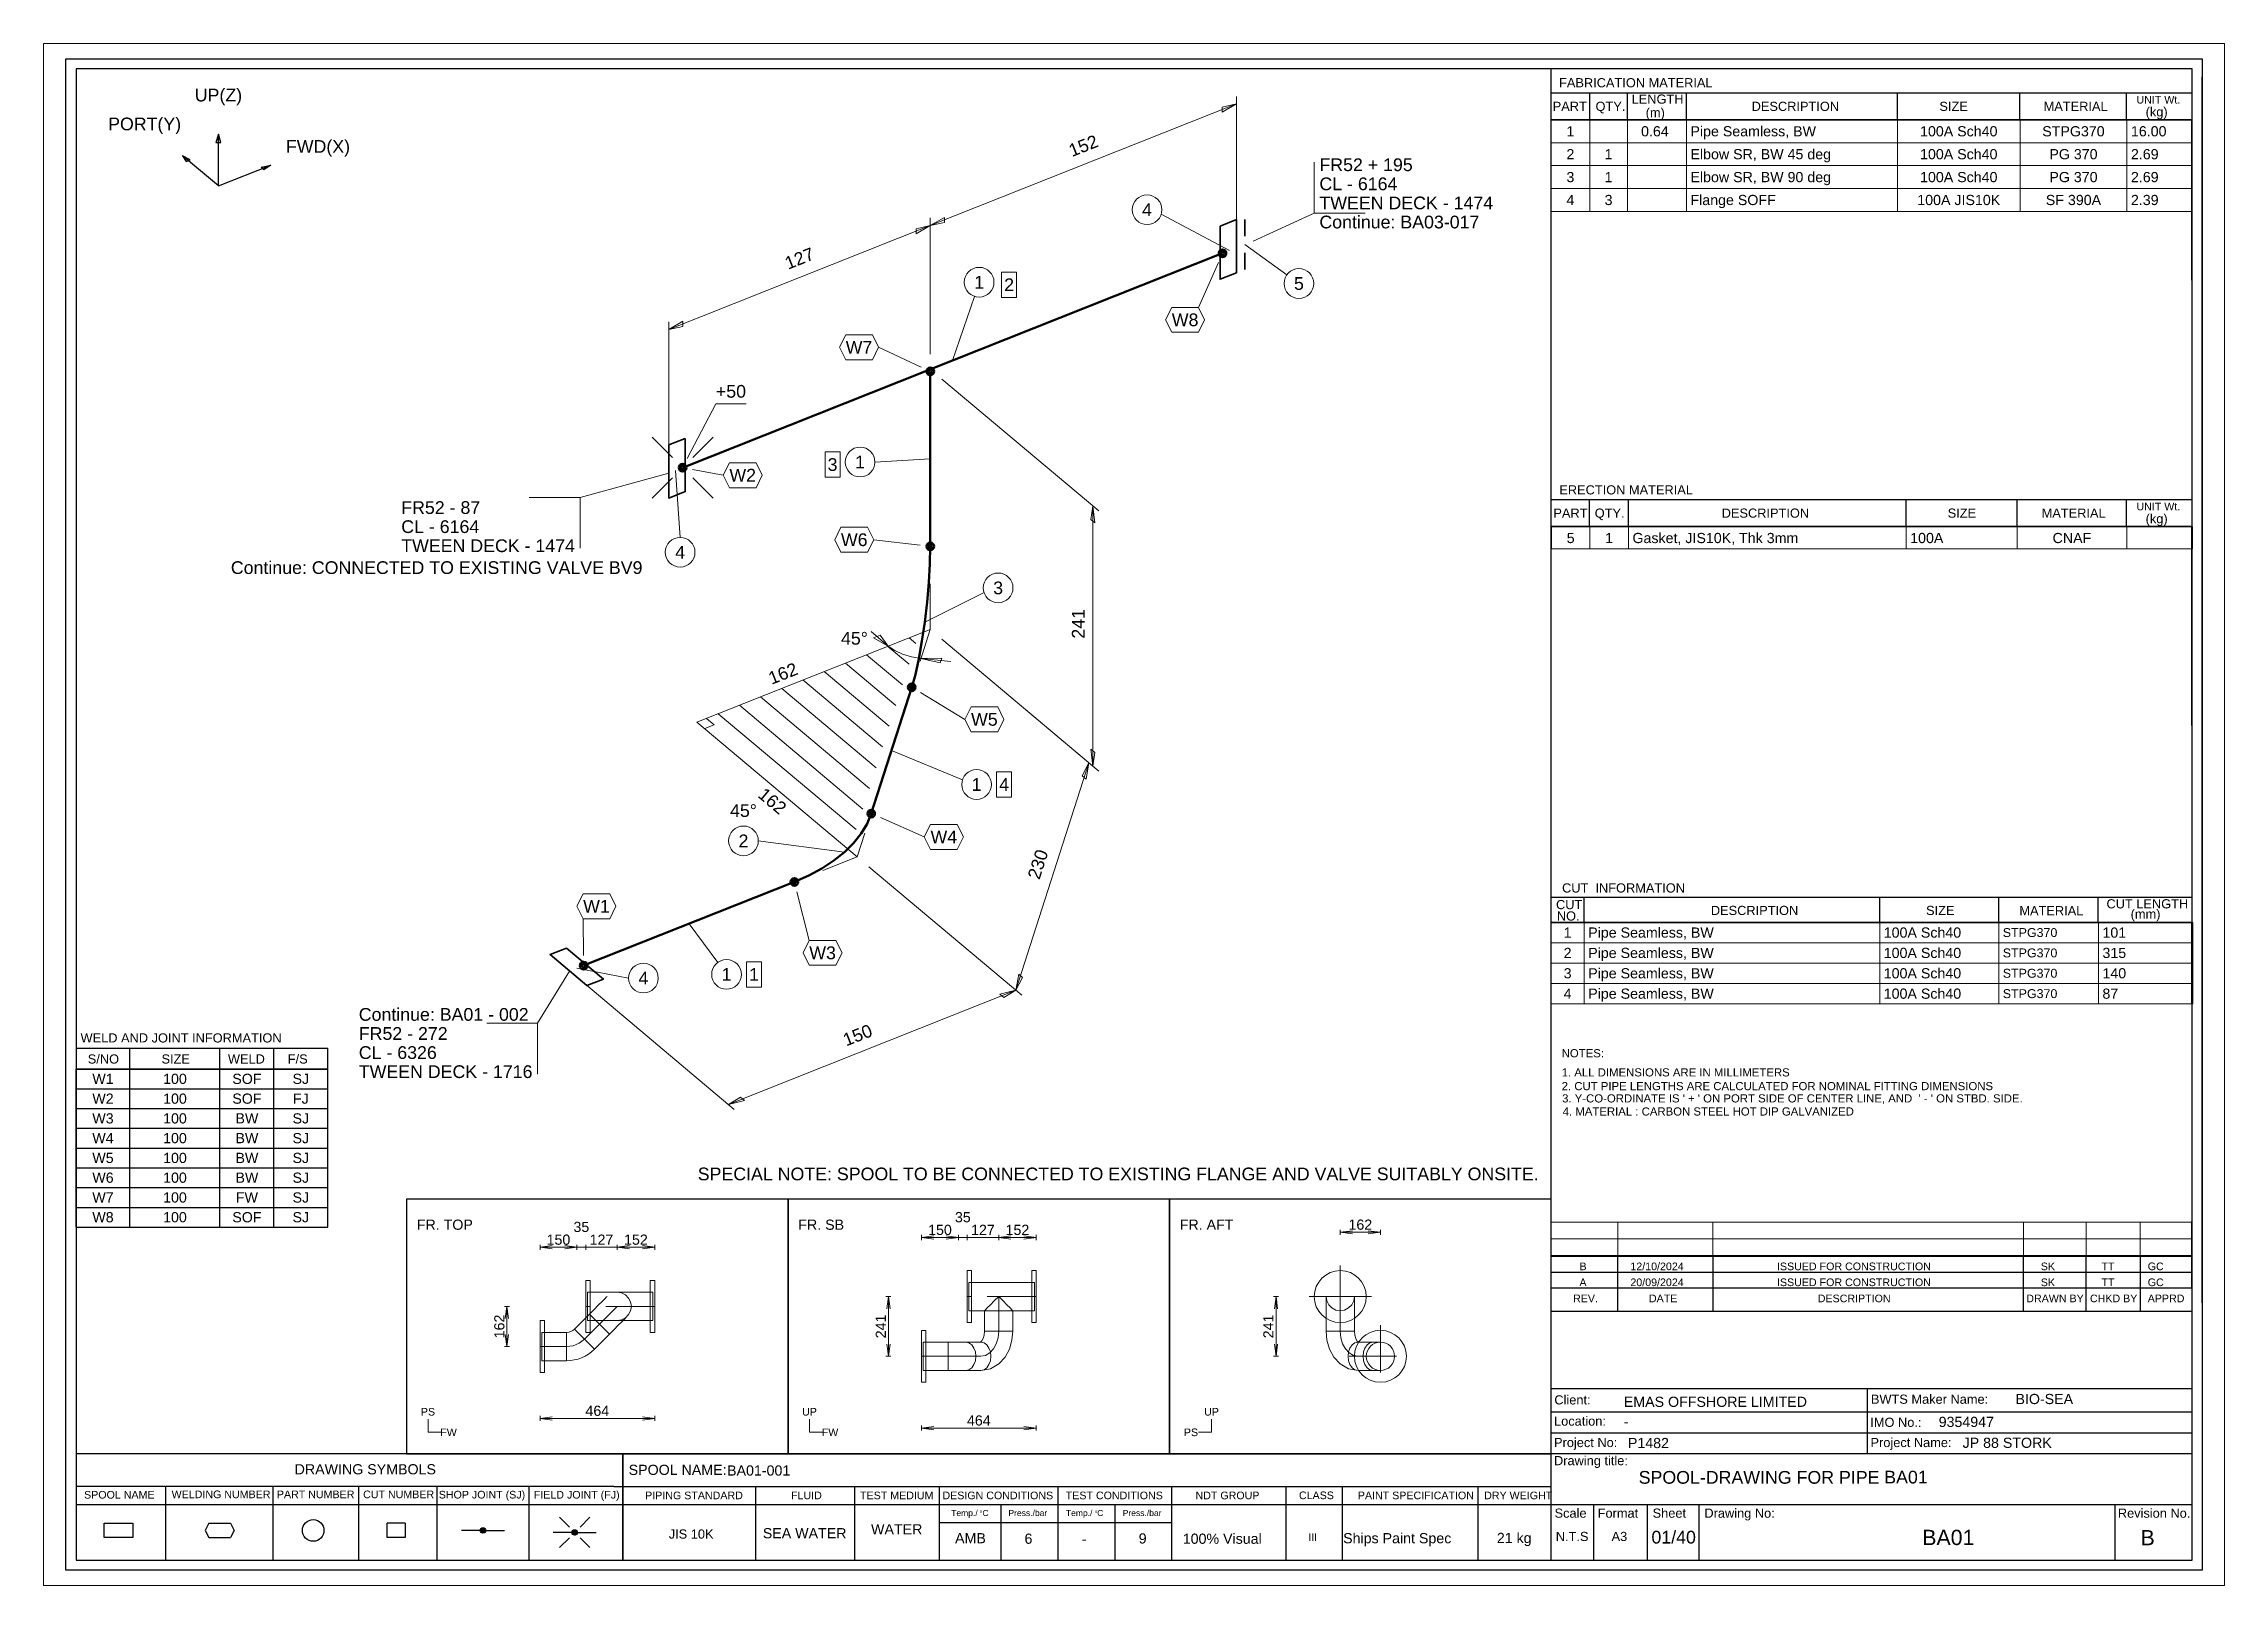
# Paper-space layout 'Layout1' of a CAD drawing. Header units: millimetres. Extents: x -20 to 277, y -7 to 202.
# The model-space entities are those that its viewports show. They can reach past a viewport. Long polylines and large blocks are cut down to what shows.
import ezdxf
from ezdxf.enums import TextEntityAlignment as Align

# ---------------------------------------------------------------- set-up
doc = ezdxf.new("R2010")
doc.units = ezdxf.units.MM
doc.linetypes.add('DOTTED_DASHED5', pattern=[9.99999, 4.44444, -2.666664, 0.222222, -2.666664])
doc.linetypes.add('DOTTED_DASHED6', pattern=[10.0002, 4.444533, -2.66672, 0.222227, -2.66672])
for name, color, linetype in [('FramesFromTables', 40, 'Continuous'), ('I_Coordinates', 11, 'Continuous'), ('I_CutNumbers', 10, 'Continuous'), ('I_Dimensions', 4, 'Continuous'), ('I_OtherComponents', 2, 'Continuous'), ('I_PartNumbers', 9, 'Continuous'), ('I_Pipes', 1, 'Continuous'), ('I_Tags', 8, 'Continuous'), ('I_Triangles', 5, 'Continuous'), ('SymbolsOnDrawingSheet', 1, 'Continuous'), ('TextFromTables', 2, 'Continuous'), ('TextFromTextBoxes', 2, 'Continuous')]:
    doc.layers.add(name, color=color, linetype=linetype)
doc.styles.add('Cadmatic Default Text', font='arial.ttf')

psp = doc.layouts.get("Layout1")

msp = doc.modelspace()

# ---------------------------------------------------------------- texts
at = {"layer": 'I_Coordinates', "linetype": 'ByBlock', "lineweight": 0, "style": 'Cadmatic Default Text'}
for s, p in [('FR52 - 87', (65.94, 210.06)), ('CL - 6164', (65.94, 206.31)), ('TWEEN DECK - 1474', (65.94, 202.56)), ('Continue: CONNECTED TO EXISTING VALVE BV9', (32.44, 198.26)), ('SPECIAL NOTE: SPOOL TO BE CONNECTED TO EXISTING FLANGE AND VALVE SUITABLY ONSITE.', (124.23, 79.12))]:
    msp.add_text(s, height=2.5, dxfattribs=at).set_placement(p, align=Align.TOP_LEFT)
at = {"layer": 'SymbolsOnDrawingSheet', "linetype": 'ByBlock', "lineweight": 25, "style": 'Cadmatic Default Text'}
for s, p in [('UP(Z)', (30, 289.86)), ('PORT(Y)', (15.49, 284.19)), ('FWD(X)', (49.57, 279.77))]:
    msp.add_text(s, height=2.5, dxfattribs=at).set_placement(p, align=Align.MIDDLE_CENTER)
for s, p in [('FR. TOP', (69, 68.9)), ('FR. SB', (144, 68.9)), ('FR. AFT', (219, 68.9))]:
    msp.add_text(s, height=2, dxfattribs=at).set_placement(p, align=Align.TOP_LEFT)
at = {"layer": 'SymbolsOnDrawingSheet', "linetype": 'ByBlock', "lineweight": 13, "style": 'Cadmatic Default Text'}
for s, p in [('35', (176.35, 69.38)), ('162', (254.5, 67.91)), ('150', (96.85, 64.96)), ('35', (101.35, 67.46)), ('127', (105.3, 64.96)), ('152', (112.08, 64.96)), ('150', (171.85, 66.88)), ('127', (180.3, 66.88)), ('152', (187.08, 66.88)), ('464', (104.49, 31.34)), ('464', (179.49, 29.43))]:
    msp.add_text(s, height=2, dxfattribs=at).set_placement(p, align=Align.MIDDLE_CENTER)
for s, p in [('162', (85.22, 47.9)), ('241', (160.22, 47.91)), ('241', (236.42, 47.91))]:
    msp.add_text(s, height=2, rotation=90, dxfattribs=at).set_placement(p, align=Align.MIDDLE_CENTER)
at = {"layer": 'SymbolsOnDrawingSheet', "linetype": 'ByBlock', "lineweight": 18, "style": 'Cadmatic Default Text'}
for s, p in [('PS', (71.2, 31.14)), ('UP', (146.2, 31.14)), ('UP', (225.24, 31.14)), ('FW', (75.24, 27.1)), ('FW', (150.24, 27.1)), ('PS', (221.2, 27.1))]:
    msp.add_text(s, height=1.5, dxfattribs=at).set_placement(p, align=Align.MIDDLE_CENTER)
at = {"layer": 'TextFromTables', "linetype": 'ByBlock', "lineweight": 13, "style": 'Cadmatic Default Text'}
for s, p in [('1', (295.8, 282.75)), ('2', (295.8, 278.25)), ('3', (295.8, 273.75)), ('4', (295.8, 269.25))]:
    msp.add_text(s, height=2, dxfattribs=at).set_placement(p, align=Align.MIDDLE_CENTER)
at = {"layer": 'TextFromTables', "linetype": 'ByBlock', "lineweight": 25, "style": 'Cadmatic Default Text'}
for s, p in [('0.64 ', (312.8, 282.75)), ('100A Sch40', (372.15, 282.75)), ('STPG370', (394.7, 282.75)), ('1', (303.3, 278.25)), ('100A Sch40', (372.15, 278.25)), ('PG 370', (394.7, 278.25)), ('1', (303.3, 273.75)), ('100A Sch40', (372.15, 273.75)), ('PG 370', (394.7, 273.75)), ('3', (303.3, 269.25)), ('100A JIS10K', (372.15, 269.25)), ('SF 390A', (394.7, 269.25)), ('5', (295.85, 202.83)), ('1', (303.4, 202.83)), ('CNAF', (394.4, 202.83)), ('1', (295.25, 125.3)), ('2', (295.25, 121.3)), ('3', (295.25, 117.3)), ('4', (295.25, 113.3)), ('W1', (7.3, 96.56)), ('100', (21.45, 96.56)), ('SOF', (35.6, 96.56)), ('SJ', (46.2, 96.56)), ('W2', (7.3, 92.67)), ('100', (21.45, 92.67)), ('SOF', (35.6, 92.67)), ('FJ', (46.2, 92.67)), ('W3', (7.3, 88.79)), ('W4', (7.3, 84.91)), ('100', (21.45, 88.79)), ('100', (21.45, 84.91)), ('BW', (35.6, 88.79)), ('BW', (35.6, 84.91)), ('SJ', (46.2, 88.79)), ('SJ', (46.2, 84.91)), ('W5', (7.3, 81.02)), ('100', (21.45, 81.02)), ('BW', (35.6, 81.02)), ('SJ', (46.2, 81.02)), ('W6', (7.3, 77.14)), ('100', (21.45, 77.14)), ('BW', (35.6, 77.14)), ('SJ', (46.2, 77.14)), ('W7', (7.3, 73.25)), ('100', (21.45, 73.25)), ('FW', (35.6, 73.25)), ('SJ', (46.2, 73.25)), ('W8', (7.3, 69.37)), ('100', (21.45, 69.37)), ('SOF', (35.6, 69.37)), ('SJ', (46.2, 69.37))]:
    msp.add_text(s, height=2, dxfattribs=at).set_placement(p, align=Align.MIDDLE_CENTER)
for s, height, p in [('Pipe Seamless, BW ', 2, (319.4, 282.75)), ('16.00', 2, (406, 282.75)), ('Elbow SR, BW 45 deg', 2, (319.4, 278.25)), ('2.69', 2, (406, 278.25)), ('Elbow SR, BW 90 deg', 2, (319.4, 273.75)), ('2.69', 2, (406, 273.75)), ('Flange SOFF ', 2, (319.4, 269.25)), ('2.39', 2, (406, 269.25)), ('Gasket, JIS10K, Thk 3mm ', 2, (308, 202.83)), ('100A', 2, (362.6, 202.83)), ('Pipe Seamless, BW', 2, (299.3, 125.3)), ('100A Sch40', 2, (357.4, 125.3)), ('STPG370', 1.75, (380.8, 125.3)), ('101', 2, (400.4, 125.3)), ('Pipe Seamless, BW', 2, (299.3, 121.3)), ('100A Sch40', 2, (357.4, 121.3)), ('STPG370', 1.75, (380.8, 121.3)), ('315', 2, (400.4, 121.3)), ('Pipe Seamless, BW', 2, (299.3, 117.3)), ('100A Sch40', 2, (357.4, 117.3)), ('STPG370', 1.75, (380.8, 117.3)), ('140', 2, (400.4, 117.3)), ('Pipe Seamless, BW', 2, (299.3, 113.3)), ('100A Sch40', 2, (357.4, 113.3)), ('STPG370', 1.75, (380.8, 113.3)), ('87', 2, (400.4, 113.3))]:
    msp.add_text(s, height=height, dxfattribs=at).set_placement(p, align=Align.MIDDLE_LEFT)
at = {"layer": 'TextFromTextBoxes', "linetype": 'ByBlock', "lineweight": -3, "style": 'Cadmatic Default Text'}
for s, p in [('BIO-SEA', (383.3, 33.65)), ('EMAS OFFSHORE LIMITED', (306.3, 33.1)), ('9354947', (368.2, 29.15)), ('-', (306.3, 29.2)), ('P1482', (307.1, 25)), ('JP 88 STORK', (372.9, 25.05)), ('BA01-001', (130, 19.6))]:
    msp.add_text(s, height=2, dxfattribs=at).set_placement(p, align=Align.MIDDLE_LEFT)
at = {"layer": 'TextFromTextBoxes', "linetype": 'ByBlock', "lineweight": 25, "style": 'Cadmatic Default Text'}
msp.add_text('BA01', height=2.5, dxfattribs=at).set_placement((357.5, 18.3), align=Align.MIDDLE_LEFT)
at = {"layer": 'TextFromTextBoxes', "linetype": 'ByBlock', "lineweight": -3, "style": 'Cadmatic Default Text'}
for s, height, p in [('WATER', 2, (163.35, 8.05)), ('SEA WATER', 2, (145.25, 7.28)), ('AMB', 2, (177.85, 6.3)), ('6', 2, (189.25, 6.2)), ('-', 2, (200.2, 6.15)), ('9', 2, (211.7, 6.25)), ('100% Visual', 2, (227.35, 6.2)), ('Ships Paint Spec', 2, (261.75, 6.3)), ('21 kg', 2, (284.75, 6.35)), ('01/40', 2.5, (316.1, 6.5))]:
    msp.add_text(s, height=height, dxfattribs=at).set_placement(p, align=Align.MIDDLE_CENTER)
at = {"layer": 'TextFromTextBoxes', "linetype": 'ByBlock', "lineweight": 25, "style": 'Cadmatic Default Text'}
msp.add_text('BA01', height=3, dxfattribs=at).set_placement((370.1, 6.45), align=Align.MIDDLE_CENTER)

# ---------------------------------------------------------------- blocks, each defined once
blk = doc.blocks.new('SEDS_SPOOL_FORMAT_Gol_9')
at = {"layer": 'SymbolsOnDrawingSheet', "linetype": 'ByBlock', "lineweight": -3, "flags": 128}
for points in [[(0, 297), (420, 297), (420, 0), (0, 0), (0, 297)], [(418.01, 295.01), (2, 295.01)], [(2, 295.01), (2, 2)], [(292.02, 50.91), (292.02, 295.01)], [(418.01, 2), (418.01, 295.01)], [(420, 52.53), (420, 293.46)], [(420, 52.53), (420, 293.46)], [(292.02, 290.3), (418.01, 290.3)], [(292.02, 284.66), (292.02, 288.77)], [(299.59, 285.01), (299.59, 290.3)], [(307.02, 285.01), (307.02, 290.3)], [(318.61, 285.01), (318.61, 290.3)], [(360.08, 285.01), (360.08, 290.3)], [(384.18, 285.01), (384.18, 290.3)], [(405.15, 285.01), (405.15, 290.3)], [(405.15, 285.01), (405.15, 290.3)], [(292, 285), (418, 285)], [(292, 253.5), (292, 285)], [(292, 253.5), (292, 285)], [(292.02, 285.01), (418.01, 285.01)], [(418.01, 285.01), (292.02, 285.01)], [(418, 253.5), (418, 285)], [(292.02, 210.38), (418.01, 210.38)], [(299.57, 205.08), (299.57, 210.38)], [(307.21, 205.08), (307.21, 210.38)], [(361.83, 205.03), (361.83, 210.38)], [(383.61, 205.08), (383.61, 210.38)], [(405.15, 205.17), (405.15, 210.38)], [(292.02, 205.08), (292.02, 209.18)], [(292.02, 205.08), (418.01, 205.08)], [(292.02, 186.7), (292.02, 205.08)], [(292.02, 186.7), (292.02, 205.08)], [(418.01, 205.08), (292.02, 205.08)], [(418, 166), (418, 205)], [(292.02, 132.23), (418.01, 132.23)], [(292.02, 127.3), (292.02, 131.41)], [(298.48, 127.3), (298.48, 132.23)], [(356.6, 127.3), (356.6, 132.23)], [(380.01, 127.3), (380.01, 132.23)], [(399.56, 127.3), (399.56, 132.23)], [(292.02, 127.3), (418.01, 127.3)], [(418.01, 127.3), (292.02, 127.3)], [(418, 111.3), (418, 127.3)], [(2, 102.57), (51.49, 102.57)], [(12.6, 98.45), (12.6, 102.57)], [(30.28, 98.45), (30.28, 102.57)], [(40.88, 98.45), (40.88, 102.57)], [(51.49, 98.45), (51.49, 102.57)], [(2, 98.5), (51.5, 98.5)], [(2, 98.5), (51.5, 98.5)], [(51.49, 98.47), (2, 98.47)], [(2, 98.45), (51.49, 98.45)], [(292.02, 52.57), (292.02, 66.5)], [(292.02, 52.57), (292.02, 66.5)], [(418, 55.4), (418, 68.5)], [(292.02, 61.73), (418.01, 61.73)], [(305.1, 50.91), (305.1, 61.73)], [(323.84, 50.91), (323.84, 61.73)], [(384.91, 50.91), (384.91, 61.73)], [(397.21, 50.91), (397.21, 61.73)], [(407.86, 50.91), (407.86, 61.73)], [(292.02, 58.6), (418.01, 58.6)], [(292.02, 55.47), (418.01, 55.47)], [(292.02, 50.91), (418.01, 50.91)], [(292.02, 2), (292.02, 50.91)], [(292.02, 35.73), (418.01, 35.73)], [(354.24, 22.93), (354.24, 35.73)], [(292.02, 31.13), (418.01, 31.13)], [(292.02, 27.03), (418.01, 27.03)], [(2, 22.93), (107.74, 22.93)], [(107.74, 22.93), (292.02, 22.93)], [(109.52, 22.93), (109.52, 2)], [(109.52, 2), (109.52, 22.93)], [(292.02, 22.93), (418.01, 22.93)], [(107.74, 16.45), (2, 16.45)], [(2, 12.91), (292.02, 12.91)], [(19.62, 16.45), (19.62, 2)], [(40.69, 16.45), (40.69, 2)], [(57.56, 16.45), (57.56, 2)], [(72.95, 16.45), (72.95, 2)], [(91.02, 16.45), (91.02, 2)], [(107.74, 16.45), (292.02, 16.45)], [(135.58, 16.45), (135.58, 2)], [(155.03, 16.45), (155.03, 2)], [(171.67, 16.45), (171.67, 2)], [(183.82, 12.91), (183.82, 2)], [(195.02, 16.45), (195.02, 2)], [(206.21, 12.91), (206.21, 2)], [(217.4, 16.45), (217.4, 2)], [(239.85, 16.45), (239.85, 2)], [(250.91, 16.34), (250.91, 2)], [(277.59, 16.45), (277.59, 2)], [(292.02, 12.91), (418.01, 12.91)], [(300.39, 2), (300.39, 12.91)], [(310.96, 2), (310.96, 12.91)], [(321.13, 2), (321.13, 12.91)], [(402.9, 2), (402.9, 12.91)], [(13.2, 6.41), (7.55, 6.41), (7.55, 9.23), (13.2, 9.23)], [(13.2, 9.23), (13.2, 6.41)], [(28.12, 9.23), (27.42, 7.82)], [(28.12, 9.23), (32.36, 9.23)], [(32.36, 9.23), (33.07, 7.82)], [(66.68, 9.23), (66.68, 6.41), (63.15, 6.41), (63.15, 9.23)], [(66.68, 9.23), (63.15, 9.23)], [(99, 8.47), (97.06, 10.41)], [(101.09, 8.47), (103.03, 10.41)], [(171.67, 9.37), (217.4, 9.37)], [(171.67, 9.37), (217.4, 9.37)], [(27.42, 7.82), (28.12, 6.41)], [(28.12, 6.41), (32.36, 6.41)], [(33.07, 7.82), (32.36, 6.41)], [(81.48, 7.82), (77.79, 7.82)], [(81.49, 7.78), (82.04, 8.32)], [(81.51, 7.9), (81.93, 8.32)], [(81.52, 7.7), (82.14, 8.32)], [(81.55, 7.62), (82.22, 8.29)], [(81.56, 8.06), (81.76, 8.26)], [(81.57, 7.54), (82.28, 8.25)], [(81.62, 7.48), (82.34, 8.2)], [(81.68, 7.44), (82.4, 8.16)], [(81.74, 7.39), (82.45, 8.1)], [(81.8, 7.35), (82.48, 8.02)], [(81.88, 7.32), (82.5, 7.94)], [(81.98, 7.32), (82.53, 7.86)], [(82.09, 7.32), (82.52, 7.75)], [(82.24, 7.36), (82.47, 7.59)], [(82.54, 7.82), (86.24, 7.82)], [(99.51, 7.42), (95.82, 7.42)], [(99, 6.38), (97.06, 4.44)], [(99.53, 7.47), (99.99, 7.93)], [(99.53, 7.37), (100.1, 7.93)], [(99.56, 7.29), (100.2, 7.93)], [(99.58, 7.62), (99.88, 7.93)], [(99.58, 7.21), (100.27, 7.89)], [(99.61, 7.13), (100.33, 7.84)], [(99.67, 7.08), (100.39, 7.8)], [(99.73, 7.03), (100.45, 7.75)], [(99.79, 6.99), (100.49, 7.69)], [(99.85, 6.94), (100.52, 7.61)], [(99.94, 6.92), (100.54, 7.53)], [(100.04, 6.92), (100.57, 7.45)], [(100.15, 6.92), (100.54, 7.31)], [(100.38, 7.04), (100.49, 7.15)], [(100.57, 7.42), (104.27, 7.42)], [(101.09, 6.38), (103.03, 4.44)], [(2, 2), (418.01, 2)]]:
    blk.add_lwpolyline(points, dxfattribs=at)
at = {"layer": 'SymbolsOnDrawingSheet', "linetype": 'ByBlock', "lineweight": -3}
for centre, radius in [((48.63, 7.82), 2.12), ((82.01, 7.82), 0.53), ((100.04, 7.42), 0.53)]:
    blk.add_circle(centre, radius, dxfattribs=at)
at = {"layer": 'SymbolsOnDrawingSheet', "linetype": 'ByBlock', "lineweight": -3, "style": 'Cadmatic Default Text'}
for s, height, p in [('FABRICATION MATERIAL', 1.8, (293.57, 293.19)), ('PART', 1.8, (292.32, 288.55)), ('QTY.', 1.8, (300.74, 288.55)), ('LENGTH', 1.8, (307.84, 289.97)), ('DESCRIPTION', 1.8, (331.43, 288.55)), ('SIZE', 1.8, (368.34, 288.55)), ('MATERIAL', 1.8, (388.84, 288.55)), ('UNIT Wt.', 1.5, (407.08, 289.7)), (' (kg)', 1.8, (408.19, 287.46)), ('ERECTION MATERIAL', 1.8, (293.62, 213.19)), ('PART', 1.8, (292.45, 208.62)), ('QTY.', 1.8, (300.58, 208.62)), ('DESCRIPTION', 1.8, (325.54, 208.62)), ('SIZE', 1.8, (369.97, 208.62)), ('MATERIAL', 1.8, (388.45, 208.62)), ('UNIT Wt.', 1.5, (407.08, 209.77)), (' (kg)', 1.8, (408.19, 207.53)), ('CUT  INFORMATION', 1.8, (294.16, 134.97)), ('CUT ', 1.8, (292.97, 131.7)), ('NO.', 1.8, (293.13, 129.46)), ('DESCRIPTION', 1.8, (323.41, 130.55)), ('SIZE', 1.8, (365.72, 130.55)), ('MATERIAL', 1.8, (384.07, 130.5)), ('CUT LENGTH', 1.8, (401.19, 131.85)), ('(mm)', 1.8, (405.94, 129.85)), ('WELD AND JOINT INFORMATION', 1.8, (2.89, 105.5)), ('S/NO', 1.8, (4.31, 101.36)), ('SIZE', 1.8, (18.81, 101.36)), ('WELD', 1.8, (31.86, 101.36)), ('F/S', 1.8, (43.63, 101.36)), ('SPOOL-DRAWING FOR PIPE', 2.5, (309.22, 19.5))]:
    blk.add_text(s, height=height, dxfattribs=at).set_placement(p, align=Align.TOP_LEFT)
for s, height, p in [('(m)', 1.8, (310.6, 285.51)), ('Client:', 1.8, (292.64, 32.58)), ('BWTS Maker Name:', 1.8, (354.88, 32.71)), ('Location:', 1.8, (292.58, 28.41)), ('Project No:', 1.8, (292.58, 24.2)), ('IMO No.:', 1.8, (354.76, 28.17)), ('Project Name:', 1.8, (354.8, 24.2)), ('Drawing title:', 1.8, (292.57, 20.64)), ('DRAWING SYMBOLS', 2, (44.98, 18.84)), ('Temp./  C   ', 1.2, (174.06, 10.65)), ('0', 0.53, (179.71, 11.25)), ('Press./bar', 1.2, (185.31, 10.65)), ('Temp./  C   ', 1.2, (196.61, 10.65)), ('0', 0.53, (202.37, 11.25)), ('Press./bar', 1.2, (207.78, 10.65)), ('Scale', 1.8, (292.68, 10.32)), ('Format', 1.8, (301.16, 10.32)), ('Sheet', 1.8, (311.96, 10.32)), ('Drawing No:', 1.8, (322.14, 10.32)), ('Revision No.', 1.8, (403.43, 10.32)), ('N.T.S', 1.8, (292.92, 5.74)), ('A3', 1.8, (303.89, 5.74))]:
    blk.add_text(s, height=height, dxfattribs=at).set_placement(p)
for s, height, p in [('1. ALL DIMENSIONS ARE IN MILLIMETERS', 1.6, (294.08, 97.83)), ('NOTES:', 1.6, (294.08, 101.59)), ('2. CUT PIPE LENGTHS ARE CALCULATED FOR NOMINAL FITTING DIMENSIONS', 1.6, (294.08, 95.13)), ("3. Y-CO-ORDINATE IS ' + ' ON PORT SIDE OF CENTER LINE, AND  ' - ' ON STBD. SIDE.", 1.6, (294.16, 92.72)), ('4. MATERIAL : CARBON STEEL HOT DIP GALVANIZED', 1.6, (294.28, 90.15)), ('B', 1.5, (297.58, 59.71)), ('12/10/2024', 1.5, (307.59, 59.71)), ('ISSUED FOR CONSTRUCTION', 1.5, (336.41, 59.71)), ('SK', 1.5, (388.28, 59.71)), ('TT', 1.5, (400.21, 59.71)), ('GC', 1.5, (409.3, 59.71)), ('A', 1.5, (297.58, 56.58)), ('20/09/2024', 1.5, (307.59, 56.58)), ('ISSUED FOR CONSTRUCTION', 1.5, (336.41, 56.58)), ('SK', 1.5, (388.28, 56.58)), ('TT', 1.5, (400.21, 56.58)), ('GC', 1.5, (409.3, 56.58)), ('REV.', 1.5, (296.32, 53.41)), ('DATE', 1.5, (311.24, 53.41)), ('DESCRIPTION', 1.5, (344.43, 53.41)), ('DRAWN BY', 1.5, (385.43, 53.41)), ('CHKD BY', 1.5, (397.94, 53.41)), ('APPRD', 1.5, (409.3, 53.41)), ('SPOOL NAME:', 2, (110.65, 19.73)), ('SPOOL NAME', 1.5, (3.58, 14.83)), ('WELDING NUMBER', 1.5, (20.79, 14.91)), ('PART NUMBER', 1.5, (41.48, 14.91)), ('CUT NUMBER', 1.5, (58.44, 14.91)), ('SHOP JOINT (SJ)', 1.5, (73.31, 14.85)), ('FIELD JOINT (FJ)', 1.5, (92, 14.83)), ('PIPING STANDARD', 1.5, (113.89, 14.7)), ('FLUID', 1.5, (142.57, 14.7)), ('TEST MEDIUM', 1.5, (156.14, 14.7)), ('DESIGN CONDITIONS', 1.5, (172.34, 14.7)), ('TEST CONDITIONS', 1.5, (196.58, 14.7)), ('NDT GROUP', 1.5, (222.09, 14.7)), ('CLASS', 1.5, (242.43, 14.72)), ('PAINT SPECIFICATION', 1.5, (254.01, 14.7)), ('DRY WEIGHT', 1.5, (278.84, 14.7)), ('JIS 10K', 1.8, (118.53, 7.12)), ('III', 1.5, (244.26, 6.51)), ('B', 3, (407.89, 6.4))]:
    blk.add_text(s, height=height, dxfattribs=at).set_placement(p, align=Align.MIDDLE_LEFT)
blk = doc.blocks.new('BA01728717152_PRT_46_3')
at = {"layer": 'I_OtherComponents', "linetype": 'ByBlock', "lineweight": 35, "flags": 128}
blk.add_lwpolyline([(69.76, 199.1), (66.52, 197.82), (66.52, 187.36), (69.76, 188.65), (69.76, 199.1)], dxfattribs=at)
at = {"layer": 'I_OtherComponents', "linetype": 'ByBlock', "lineweight": 50}
for radius in [0.75, 0.375]:
    blk.add_circle((69.26, 193.35), radius, dxfattribs=at)
blk = doc.blocks.new('BA01728717152_PRT_47_3')
at = {"layer": 'I_Pipes', "linetype": 'ByBlock', "lineweight": 50}
blk.add_line((175.4, 235.47), (69.26, 193.35), dxfattribs=at)
blk = doc.blocks.new('BA01728717152_PRT_50_3')
at = {"layer": 'I_OtherComponents', "linetype": 'ByBlock', "lineweight": 35, "flags": 128}
blk.add_lwpolyline([(174.91, 240.83), (178.15, 242.11), (178.15, 231.66), (174.91, 230.37), (174.91, 240.83)], dxfattribs=at)
at = {"layer": 'I_OtherComponents', "linetype": 'ByBlock', "lineweight": 50}
for radius in [0.75, 0.375]:
    blk.add_circle((175.4, 235.47), radius, dxfattribs=at)
blk = doc.blocks.new('BA01728717152_PRT_51_3')
at = {"layer": 'I_Pipes', "linetype": 'ByBlock', "lineweight": 50}
blk.add_line((117.94, 212.26), (117.94, 177.88), dxfattribs=at)
blk = doc.blocks.new('BA01728717152_PRT_52_3')
at = {"layer": 'I_Pipes', "linetype": 'ByBlock', "lineweight": 0}
for q in [(117.94, 170.53), (115.94, 155.31)]:
    blk.add_line((117.94, 161.55), q, dxfattribs=at)
at = {"layer": 'I_Pipes', "linetype": 'ByBlock', "lineweight": 50, "flags": 128}
blk.add_lwpolyline([(117.94, 177.88), (117.87, 174.48), (117.66, 170.77), (117.33, 166.9), (116.87, 163.01), (116.32, 159.26), (115.69, 155.79), (115.01, 152.73), (114.3, 150.2)], dxfattribs=at)
at = {"layer": 'I_Pipes', "linetype": 'ByBlock', "lineweight": 50}
for centre, radius in [((117.94, 177.88), 0.75), ((117.94, 177.88), 0.375), ((114.3, 150.2), 0.75), ((114.3, 150.2), 0.375)]:
    blk.add_circle(centre, radius, dxfattribs=at)
blk = doc.blocks.new('BA01728717152_PRT_53_3')
at = {"layer": 'I_Pipes', "linetype": 'ByBlock', "lineweight": 50}
blk.add_line((114.3, 150.2), (106.33, 125.38), dxfattribs=at)
blk = doc.blocks.new('BA01728717152_PRT_54_3')
at = {"layer": 'I_Pipes', "linetype": 'ByBlock', "lineweight": 0}
for q in [(105.1, 121.55), (96.8, 114.17)]:
    blk.add_line((103.6, 116.87), q, dxfattribs=at)
at = {"layer": 'I_Pipes', "linetype": 'ByBlock', "lineweight": 50, "flags": 128}
blk.add_lwpolyline([(106.33, 125.38), (105.51, 123.39), (104.36, 121.45), (102.88, 119.58), (101.09, 117.81), (99.01, 116.14), (96.66, 114.6), (94.06, 113.21), (91.23, 111.96)], dxfattribs=at)
at = {"layer": 'I_Pipes', "linetype": 'ByBlock', "lineweight": 50}
for centre, radius in [((106.33, 125.38), 0.75), ((106.33, 125.38), 0.375), ((91.23, 111.96), 0.75), ((91.23, 111.96), 0.375)]:
    blk.add_circle(centre, radius, dxfattribs=at)
blk = doc.blocks.new('BA01728717152_PRT_55_3')
at = {"layer": 'I_Pipes', "linetype": 'ByBlock', "lineweight": 50}
blk.add_line((91.23, 111.96), (49.8, 95.52), dxfattribs=at)
blk = doc.blocks.new('BA01728717152_PRT_56_3')
at = {"layer": 'I_OtherComponents', "linetype": 'ByBlock', "lineweight": 35, "flags": 128}
blk.add_lwpolyline([(46.44, 98.95), (43.2, 97.67), (50.45, 91.58), (53.69, 92.86), (46.44, 98.95)], dxfattribs=at)
at = {"layer": 'I_OtherComponents', "linetype": 'ByBlock', "lineweight": 50}
for radius in [0.75, 0.375]:
    blk.add_circle((49.8, 95.52), radius, dxfattribs=at)
blk = doc.blocks.new('BA01728717152_PRT_92_3')
at = {"layer": 'I_OtherComponents', "linetype": 'ByBlock', "lineweight": 35}
for p, q in [((179.8, 238.85), (179.8, 242.11)), ((179.8, 232.32), (179.8, 235.58))]:
    blk.add_line(p, q, dxfattribs=at)
blk = doc.blocks.new('BA01728717152_TRI_0_3')
at = {"layer": 'I_Triangles', "linetype": 'ByBlock', "lineweight": 0}
for p, q in [((113.77, 159.9), (115.1, 158.78)), ((101.26, 154.94), (111.19, 146.59)), ((105.43, 156.59), (112.5, 150.65)), ((109.6, 158.24), (113.8, 154.72)), ((92.92, 151.63), (108.58, 138.47)), ((97.09, 153.28), (109.89, 142.53)), ((80.41, 146.66), (104.67, 126.28)), ((84.58, 148.32), (105.98, 130.34)), ((88.75, 149.97), (107.28, 134.4)), ((76.24, 145.01), (103.37, 122.22))]:
    blk.add_line(p, q, dxfattribs=at)
at = {"layer": 'I_Triangles', "linetype": 'ByBlock', "lineweight": 0, "flags": 128}
for points in [[(117.94, 161.55), (72.07, 143.35), (103.6, 116.87)], [(122.02, 155.25), (116.12, 155.88), (120.2, 155.91), (119.9, 155), (116.12, 155.88), (114.23, 156.19), (112.49, 156.71), (110.96, 157.42), (109.7, 158.28), (108.09, 160.45), (106.77, 159.93), (109.7, 158.28), (106.3, 161.14)], [(73.93, 144.09), (75.46, 142.8), (73.6, 142.07)]]:
    blk.add_lwpolyline(points, dxfattribs=at)
at = {"layer": 'I_Triangles', "linetype": 'ByBlock', "lineweight": 0, "style": 'Cadmatic Default Text'}
blk.add_text('45°', height=2.5, dxfattribs=at).set_placement((103.04, 159.82), align=Align.MIDDLE_CENTER)
for rotation, p in [(21.6433, (88.99, 152.91)), (319.9681, (86.9, 127.85))]:
    blk.add_text('162', height=2.5, rotation=rotation, dxfattribs=at).set_placement(p, align=Align.MIDDLE_CENTER)
blk = doc.blocks.new('BA01728717152_DIM_0_3')
at = {"layer": 'I_Dimensions', "linetype": 'ByBlock', "lineweight": 0}
for p, q in [((178.15, 266.31), (178.15, 239.56)), ((117.94, 240.92), (178.15, 264.81)), ((117.94, 215.67), (117.94, 242.42))]:
    blk.add_line(p, q, dxfattribs=at)
at = {"layer": 'I_Dimensions', "linetype": 'ByBlock', "lineweight": 0, "flags": 128}
for points in [[(178.15, 264.81), (175.36, 263.2), (175.36, 264.2), (178.15, 264.81)], [(117.94, 240.92), (120.73, 241.53), (120.73, 242.53), (117.94, 240.92)]]:
    blk.add_lwpolyline(points, dxfattribs=at)
at = {"layer": 'I_Dimensions', "linetype": 'ByBlock', "lineweight": 0, "style": 'Cadmatic Default Text'}
blk.add_text('152', height=2.5, rotation=21.6433, dxfattribs=at).set_placement((148.04, 256.61), align=Align.MIDDLE_CENTER)
blk = doc.blocks.new('BA01728717152_DIM_1_3')
at = {"layer": 'I_Dimensions', "linetype": 'ByBlock', "lineweight": 0}
for p, q in [((150.29, 134.38), (120.24, 159.62)), ((134.8, 90.66), (149.14, 135.34)), ((105.89, 114.94), (135.95, 89.69))]:
    blk.add_line(p, q, dxfattribs=at)
at = {"layer": 'I_Dimensions', "linetype": 'ByBlock', "lineweight": 0, "flags": 128}
for points in [[(149.14, 135.34), (148.61, 132.16), (147.84, 132.81), (149.14, 135.34)], [(134.8, 90.66), (136.1, 93.19), (135.33, 93.84), (134.8, 90.66)]]:
    blk.add_lwpolyline(points, dxfattribs=at)
at = {"layer": 'I_Dimensions', "linetype": 'ByBlock', "lineweight": 0, "style": 'Cadmatic Default Text'}
blk.add_text('230', height=2.5, rotation=72.2032, dxfattribs=at).set_placement((139.1, 115.41), align=Align.MIDDLE_CENTER)
blk = doc.blocks.new('BA01728717152_DIM_2_3')
at = {"layer": 'I_Dimensions', "linetype": 'ByBlock', "lineweight": 0}
for p, q in [((151.06, 184.85), (120.24, 210.74)), ((149.91, 134.7), (149.91, 185.81)), ((120.24, 159.62), (151.06, 133.73))]:
    blk.add_line(p, q, dxfattribs=at)
at = {"layer": 'I_Dimensions', "linetype": 'ByBlock', "lineweight": 0, "flags": 128}
for points in [[(149.91, 185.81), (150.29, 182.49), (149.52, 183.14), (149.91, 185.81)], [(149.91, 134.7), (150.29, 137.38), (149.52, 138.02), (149.91, 134.7)]]:
    blk.add_lwpolyline(points, dxfattribs=at)
at = {"layer": 'I_Dimensions', "linetype": 'ByBlock', "lineweight": 0, "style": 'Cadmatic Default Text'}
blk.add_text('241', height=2.5, rotation=90, dxfattribs=at).set_placement((147.04, 162.67), align=Align.MIDDLE_CENTER)
blk = doc.blocks.new('BA01728717152_DIM_3_3')
at = {"layer": 'I_Dimensions', "linetype": 'ByBlock', "lineweight": 0}
for p, q in [((135.95, 89.69), (105.89, 114.94)), ((49.35, 92.5), (79.4, 67.26)), ((78.26, 68.22), (134.8, 90.66))]:
    blk.add_line(p, q, dxfattribs=at)
at = {"layer": 'I_Dimensions', "linetype": 'ByBlock', "lineweight": 0, "flags": 128}
for points in [[(134.8, 90.66), (132.39, 89.23), (131.63, 89.87), (134.8, 90.66)], [(78.26, 68.22), (81.43, 69.01), (80.66, 69.65), (78.26, 68.22)]]:
    blk.add_lwpolyline(points, dxfattribs=at)
at = {"layer": 'I_Dimensions', "linetype": 'ByBlock', "lineweight": 0, "style": 'Cadmatic Default Text'}
blk.add_text('150', height=2.5, rotation=21.6433, dxfattribs=at).set_placement((103.65, 81.85), align=Align.MIDDLE_CENTER)
blk = doc.blocks.new('BA01728717152_DIM_4_3')
at = {"layer": 'I_Dimensions', "linetype": 'ByBlock', "lineweight": 0}
for p, q in [((66.52, 220.51), (117.94, 240.92)), ((117.94, 242.42), (117.94, 215.67)), ((66.52, 195.26), (66.52, 222.01))]:
    blk.add_line(p, q, dxfattribs=at)
at = {"layer": 'I_Dimensions', "linetype": 'ByBlock', "lineweight": 0, "flags": 128}
for points in [[(117.94, 240.92), (115.15, 239.31), (115.15, 240.31), (117.94, 240.92)], [(66.52, 220.51), (69.31, 221.12), (69.31, 222.12), (66.52, 220.51)]]:
    blk.add_lwpolyline(points, dxfattribs=at)
at = {"layer": 'I_Dimensions', "linetype": 'ByBlock', "lineweight": 0, "style": 'Cadmatic Default Text'}
blk.add_text('127', height=2.5, rotation=21.6433, dxfattribs=at).set_placement((92.23, 234.47), align=Align.MIDDLE_CENTER)
blk = doc.blocks.new('BA01728717152_CRD_1_3')
at = {"layer": 'I_Coordinates', "linetype": 'ByBlock', "lineweight": 0}
blk.add_line((193.45, 243.37), (181.45, 237.87), dxfattribs=at)
at = {"layer": 'I_Coordinates', "linetype": 'ByBlock', "lineweight": 0, "flags": 128}
blk.add_lwpolyline([(193.45, 253.37), (193.45, 243.37), (203.45, 243.37)], dxfattribs=at)
at = {"layer": 'I_Coordinates', "linetype": 'ByBlock', "lineweight": 0, "style": 'Cadmatic Default Text'}
for s, p in [('FR52 + 195', (194.45, 251.62)), ('CL - 6164', (194.45, 247.87)), ('TWEEN DECK - 1474', (194.45, 244.12)), ('Continue: BA03-017', (194.45, 240.37))]:
    blk.add_text(s, height=2.5, dxfattribs=at).set_placement(p)
blk = doc.blocks.new('BA01728717152_CRD_2_3')
at = {"layer": 'I_Coordinates', "linetype": 'ByBlock', "lineweight": 0}
blk.add_line((40.75, 84.17), (47.05, 94.43), dxfattribs=at)
at = {"layer": 'I_Coordinates', "linetype": 'ByBlock', "lineweight": 0, "flags": 128}
blk.add_lwpolyline([(40.75, 74.17), (40.75, 84.17), (30.75, 84.17)], dxfattribs=at)
at = {"layer": 'I_Coordinates', "linetype": 'ByBlock', "lineweight": 0, "style": 'Cadmatic Default Text'}
for s, p in [('Continue: BA01 - 002', (5.59, 87.17)), ('FR52 - 272', (5.59, 83.42)), ('CL - 6326', (5.59, 79.67)), ('TWEEN DECK - 1716', (5.59, 75.92))]:
    blk.add_text(s, height=2.5, dxfattribs=at).set_placement(p, align=Align.TOP_LEFT)
blk = doc.blocks.new('BA01728717152_PTN_0_3')
at = {"layer": 'I_PartNumbers', "linetype": 'ByBlock', "lineweight": 0}
blk.add_line((84.14, 120.02), (101.09, 117.81), dxfattribs=at)
blk.add_circle((81.22, 120.02), 2.92, dxfattribs=at)
at = {"layer": 'I_PartNumbers', "linetype": 'ByBlock', "lineweight": 0, "style": 'Cadmatic Default Text'}
blk.add_text('2', height=2.5, dxfattribs=at).set_placement((81.22, 120.02), align=Align.MIDDLE_CENTER)
blk = doc.blocks.new('BA01728717152_PTN_1_3')
at = {"layer": 'I_PartNumbers', "linetype": 'ByBlock', "lineweight": 0}
blk.add_line((68.77, 179.64), (67.89, 192.81), dxfattribs=at)
blk.add_circle((68.77, 176.72), 2.92, dxfattribs=at)
at = {"layer": 'I_PartNumbers', "linetype": 'ByBlock', "lineweight": 0, "style": 'Cadmatic Default Text'}
blk.add_text('4', height=2.5, dxfattribs=at).set_placement((68.77, 176.72), align=Align.MIDDLE_CENTER)
blk = doc.blocks.new('BA01728717152_PTN_2_3')
at = {"layer": 'I_PartNumbers', "linetype": 'ByBlock', "lineweight": 0}
blk.add_line((126.65, 227.01), (122.33, 214.41), dxfattribs=at)
blk.add_circle((127.55, 229.79), 2.92, dxfattribs=at)
at = {"layer": 'I_PartNumbers', "linetype": 'ByBlock', "lineweight": 0, "style": 'Cadmatic Default Text'}
blk.add_text('1', height=2.5, dxfattribs=at).set_placement((127.55, 229.79), align=Align.MIDDLE_CENTER)
blk = doc.blocks.new('BA01728717152_PTN_3_3')
at = {"layer": 'I_PartNumbers', "linetype": 'ByBlock', "lineweight": 0}
blk.add_line((163.33, 243.14), (176.78, 236.01), dxfattribs=at)
blk.add_circle((160.56, 244.04), 2.92, dxfattribs=at)
at = {"layer": 'I_PartNumbers', "linetype": 'ByBlock', "lineweight": 0, "style": 'Cadmatic Default Text'}
blk.add_text('4', height=2.5, dxfattribs=at).set_placement((160.56, 244.04), align=Align.MIDDLE_CENTER)
blk = doc.blocks.new('BA01728717152_PTN_4_3')
at = {"layer": 'I_PartNumbers', "linetype": 'ByBlock', "lineweight": 0}
blk.add_line((188.06, 231.26), (179.8, 237.21), dxfattribs=at)
blk.add_circle((190.43, 229.54), 2.92, dxfattribs=at)
at = {"layer": 'I_PartNumbers', "linetype": 'ByBlock', "lineweight": 0, "style": 'Cadmatic Default Text'}
blk.add_text('5', height=2.5, dxfattribs=at).set_placement((190.43, 229.54), align=Align.MIDDLE_CENTER)
blk = doc.blocks.new('BA01728717152_PTN_5_3')
at = {"layer": 'I_PartNumbers', "linetype": 'ByBlock', "lineweight": 0}
blk.add_line((107.05, 194.46), (117.94, 195.07), dxfattribs=at)
blk.add_circle((104.14, 194.46), 2.92, dxfattribs=at)
at = {"layer": 'I_PartNumbers', "linetype": 'ByBlock', "lineweight": 0, "style": 'Cadmatic Default Text'}
blk.add_text('1', height=2.5, dxfattribs=at).set_placement((104.14, 194.46), align=Align.MIDDLE_CENTER)
blk = doc.blocks.new('BA01728717152_PTN_6_3')
at = {"layer": 'I_PartNumbers', "linetype": 'ByBlock', "lineweight": 0}
blk.add_line((128.51, 168.83), (116.87, 163.01), dxfattribs=at)
blk.add_circle((131.29, 169.73), 2.92, dxfattribs=at)
at = {"layer": 'I_PartNumbers', "linetype": 'ByBlock', "lineweight": 0, "style": 'Cadmatic Default Text'}
blk.add_text('3', height=2.5, dxfattribs=at).set_placement((131.29, 169.73), align=Align.MIDDLE_CENTER)
blk = doc.blocks.new('BA01728717152_PTN_7_3')
at = {"layer": 'I_PartNumbers', "linetype": 'ByBlock', "lineweight": 0}
blk.add_line((124.28, 132.01), (110.31, 137.79), dxfattribs=at)
blk.add_circle((127.06, 131.1), 2.92, dxfattribs=at)
at = {"layer": 'I_PartNumbers', "linetype": 'ByBlock', "lineweight": 0, "style": 'Cadmatic Default Text'}
blk.add_text('1', height=2.5, dxfattribs=at).set_placement((127.06, 131.1), align=Align.MIDDLE_CENTER)
blk = doc.blocks.new('BA01728717152_PTN_8_3')
at = {"layer": 'I_PartNumbers', "linetype": 'ByBlock', "lineweight": 0}
blk.add_line((76.18, 96.14), (70.52, 103.74), dxfattribs=at)
blk.add_circle((77.89, 93.78), 2.92, dxfattribs=at)
at = {"layer": 'I_PartNumbers', "linetype": 'ByBlock', "lineweight": 0, "style": 'Cadmatic Default Text'}
blk.add_text('1', height=2.5, dxfattribs=at).set_placement((77.89, 93.78), align=Align.MIDDLE_CENTER)
blk = doc.blocks.new('BA01728717152_PTN_9_3')
at = {"layer": 'I_PartNumbers', "linetype": 'ByBlock', "lineweight": 0}
blk.add_line((58.64, 93.06), (48.43, 94.98), dxfattribs=at)
blk.add_circle((61.55, 93.06), 2.92, dxfattribs=at)
at = {"layer": 'I_PartNumbers', "linetype": 'ByBlock', "lineweight": 0, "style": 'Cadmatic Default Text'}
blk.add_text('4', height=2.5, dxfattribs=at).set_placement((61.55, 93.06), align=Align.MIDDLE_CENTER)
blk = doc.blocks.new('BA01728717152_CUT_11_3')
at = {"layer": 'I_CutNumbers', "linetype": 'ByBlock', "lineweight": 0, "flags": 128}
blk.add_lwpolyline([(134.92, 226.81), (134.92, 231.77), (131.98, 231.77), (131.98, 226.81), (134.92, 226.81)], dxfattribs=at)
at = {"layer": 'I_CutNumbers', "linetype": 'ByBlock', "lineweight": 0, "style": 'Cadmatic Default Text'}
blk.add_text('2', height=2.5, dxfattribs=at).set_placement((133.45, 229.29), align=Align.MIDDLE_CENTER)
blk = doc.blocks.new('BA01728717152_CUT_12_3')
at = {"layer": 'I_CutNumbers', "linetype": 'ByBlock', "lineweight": 0, "flags": 128}
blk.add_lwpolyline([(100.2, 191.48), (100.2, 196.44), (97.26, 196.44), (97.26, 191.48), (100.2, 191.48)], dxfattribs=at)
at = {"layer": 'I_CutNumbers', "linetype": 'ByBlock', "lineweight": 0, "style": 'Cadmatic Default Text'}
blk.add_text('3', height=2.5, dxfattribs=at).set_placement((98.73, 193.96), align=Align.MIDDLE_CENTER)
blk = doc.blocks.new('BA01728717152_CUT_13_3')
at = {"layer": 'I_CutNumbers', "linetype": 'ByBlock', "lineweight": 0, "flags": 128}
blk.add_lwpolyline([(133.93, 128.62), (133.93, 133.59), (130.99, 133.59), (130.99, 128.62), (133.93, 128.62)], dxfattribs=at)
at = {"layer": 'I_CutNumbers', "linetype": 'ByBlock', "lineweight": 0, "style": 'Cadmatic Default Text'}
blk.add_text('4', height=2.5, dxfattribs=at).set_placement((132.46, 131.1), align=Align.MIDDLE_CENTER)
blk = doc.blocks.new('BA01728717152_CUT_14_3')
at = {"layer": 'I_CutNumbers', "linetype": 'ByBlock', "lineweight": 0, "flags": 128}
blk.add_lwpolyline([(84.77, 91.3), (84.77, 96.26), (81.83, 96.26), (81.83, 91.3), (84.77, 91.3)], dxfattribs=at)
at = {"layer": 'I_CutNumbers', "linetype": 'ByBlock', "lineweight": 0, "style": 'Cadmatic Default Text'}
blk.add_text('1', height=2.5, dxfattribs=at).set_placement((83.3, 93.78), align=Align.MIDDLE_CENTER)
blk = doc.blocks.new('BA01728717152_fii_10_3')
at = {"layer": 'I_Tags', "linetype": 'ByBlock', "lineweight": 0, "style": 'Cadmatic Default Text'}
blk.add_text('45°', height=2.5, dxfattribs=at).set_placement((81.22, 125.96), align=Align.MIDDLE_CENTER)
blk = doc.blocks.new('Pi_Weld_0')
at = {"layer": 'I_Tags', "linetype": 'ByBlock', "lineweight": 0, "flags": 128}
for points in [[(2.62, 2.45), (6.54, 11.25)], [(-2.62, 2.45), (-3.84, 0)], [(-3.84, 0), (-2.62, -2.45)], [(2.62, 2.45), (-2.62, 2.45)], [(3.84, 0), (2.62, 2.45)], [(2.62, -2.45), (3.84, 0)], [(-2.62, -2.45), (2.62, -2.45)]]:
    blk.add_lwpolyline(points, dxfattribs=at)
at = {"layer": 'I_Tags', "linetype": 'ByBlock', "lineweight": 0, "style": 'Cadmatic Default Text'}
blk.add_text('W8', height=2.5, dxfattribs=at).set_placement((0, 0), align=Align.MIDDLE_CENTER)
blk = doc.blocks.new('Pi_Weld_1')
at = {"layer": 'I_Tags', "linetype": 'ByBlock', "lineweight": 0, "flags": 128}
for points in [[(-2.62, 2.45), (-3.84, 0)], [(-3.84, 0), (-2.62, -2.45)], [(2.62, 2.45), (-2.62, 2.45)], [(3.84, 0), (2.62, 2.45)], [(2.62, -2.45), (3.84, 0)], [(3.84, 0), (12.96, -1.07)], [(-2.62, -2.45), (2.62, -2.45)]]:
    blk.add_lwpolyline(points, dxfattribs=at)
at = {"layer": 'I_Tags', "linetype": 'ByBlock', "lineweight": 0, "style": 'Cadmatic Default Text'}
blk.add_text('W6', height=2.5, dxfattribs=at).set_placement((0, 0), align=Align.MIDDLE_CENTER)
blk = doc.blocks.new('Pi_Weld_2')
at = {"layer": 'I_Tags', "linetype": 'ByBlock', "lineweight": 0, "flags": 128}
for points in [[(-3.84, 0), (-12.45, 3.78)], [(-2.62, 2.45), (-3.84, 0)], [(-3.84, 0), (-2.62, -2.45)], [(2.62, 2.45), (-2.62, 2.45)], [(3.84, 0), (2.62, 2.45)], [(2.62, -2.45), (3.84, 0)], [(-2.62, -2.45), (2.62, -2.45)]]:
    blk.add_lwpolyline(points, dxfattribs=at)
at = {"layer": 'I_Tags', "linetype": 'ByBlock', "lineweight": 0, "style": 'Cadmatic Default Text'}
blk.add_text('W4', height=2.5, dxfattribs=at).set_placement((0, 0), align=Align.MIDDLE_CENTER)
blk = doc.blocks.new('Pi_Weld_3')
at = {"layer": 'I_Tags', "linetype": 'ByBlock', "lineweight": 0, "flags": 128}
for points in [[(-2.62, 2.45), (-5.04, 12)], [(-2.62, 2.45), (-3.84, 0)], [(-3.84, 0), (-2.62, -2.45)], [(2.62, 2.45), (-2.62, 2.45)], [(3.84, 0), (2.62, 2.45)], [(2.62, -2.45), (3.84, 0)], [(-2.62, -2.45), (2.62, -2.45)]]:
    blk.add_lwpolyline(points, dxfattribs=at)
at = {"layer": 'I_Tags', "linetype": 'ByBlock', "lineweight": 0, "style": 'Cadmatic Default Text'}
blk.add_text('W3', height=2.5, dxfattribs=at).set_placement((0, 0), align=Align.MIDDLE_CENTER)
blk = doc.blocks.new('Pi_ExtraLength2_4')
at = {"layer": 'I_Tags', "linetype": 'ByBlock', "lineweight": 0, "flags": 128}
for points in [[(-2.96, -2.45), (-8.58, -13.23)], [(-2.96, -2.45), (2.96, -2.45)]]:
    blk.add_lwpolyline(points, dxfattribs=at)
at = {"layer": 'I_Tags', "linetype": 'ByBlock', "lineweight": 0, "style": 'Cadmatic Default Text'}
blk.add_text('+50', height=2.5, dxfattribs=at).set_placement((0, 0), align=Align.MIDDLE_CENTER)
blk = doc.blocks.new('Pi_FieldWeld_5')
at = {"layer": 'I_Tags', "linetype": 'ByBlock', "lineweight": 0, "flags": 128}
for points in [[(-13.81, 3.49), (-17.81, 7.49)], [(-9.81, 3.49), (-5.81, 7.49)], [(-3.84, 0), (-9.84, 1.12)], [(-2.62, 2.45), (-3.84, 0)], [(-3.84, 0), (-2.62, -2.45)], [(2.62, 2.45), (-2.62, 2.45)], [(3.84, 0), (2.62, 2.45)], [(2.62, -2.45), (3.84, 0)], [(-13.81, -0.51), (-17.81, -4.51)], [(-9.81, -0.51), (-5.81, -4.51)], [(-2.62, -2.45), (2.62, -2.45)]]:
    blk.add_lwpolyline(points, dxfattribs=at)
at = {"layer": 'I_Tags', "linetype": 'ByBlock', "lineweight": 0, "style": 'Cadmatic Default Text'}
blk.add_text('W2', height=2.5, dxfattribs=at).set_placement((0, 0), align=Align.MIDDLE_CENTER)
blk = doc.blocks.new('Pi_Weld_6')
at = {"layer": 'I_Tags', "linetype": 'ByBlock', "lineweight": 0, "flags": 128}
for points in [[(-2.62, 2.45), (-3.84, 0)], [(-3.84, 0), (-2.62, -2.45)], [(2.62, 2.45), (-2.62, 2.45)], [(3.84, 0), (2.62, 2.45)], [(2.62, -2.45), (3.84, 0)], [(3.84, 0), (12.19, -3.91)], [(-2.62, -2.45), (2.62, -2.45)]]:
    blk.add_lwpolyline(points, dxfattribs=at)
at = {"layer": 'I_Tags', "linetype": 'ByBlock', "lineweight": 0, "style": 'Cadmatic Default Text'}
blk.add_text('W7', height=2.5, dxfattribs=at).set_placement((0, 0), align=Align.MIDDLE_CENTER)
blk = doc.blocks.new('Pi_Weld_7')
at = {"layer": 'I_Tags', "linetype": 'ByBlock', "lineweight": 0, "flags": 128}
for points in [[(-3.84, 0), (-12.57, 5.28)], [(-2.62, 2.45), (-3.84, 0)], [(-3.84, 0), (-2.62, -2.45)], [(2.62, 2.45), (-2.62, 2.45)], [(3.84, 0), (2.62, 2.45)], [(2.62, -2.45), (3.84, 0)], [(-2.62, -2.45), (2.62, -2.45)]]:
    blk.add_lwpolyline(points, dxfattribs=at)
at = {"layer": 'I_Tags', "linetype": 'ByBlock', "lineweight": 0, "style": 'Cadmatic Default Text'}
blk.add_text('W5', height=2.5, dxfattribs=at).set_placement((0, 0), align=Align.MIDDLE_CENTER)
blk = doc.blocks.new('Pi_Weld_8')
at = {"layer": 'I_Tags', "linetype": 'ByBlock', "lineweight": 0, "flags": 128}
for points in [[(-2.62, 2.45), (-3.84, 0)], [(-3.84, 0), (-2.62, -2.45)], [(2.62, 2.45), (-2.62, 2.45)], [(3.84, 0), (2.62, 2.45)], [(2.62, -2.45), (3.84, 0)], [(-2.62, -2.45), (2.62, -2.45)], [(-2.62, -2.45), (-2.54, -9.64)]]:
    blk.add_lwpolyline(points, dxfattribs=at)
at = {"layer": 'I_Tags', "linetype": 'ByBlock', "lineweight": 0, "style": 'Cadmatic Default Text'}
blk.add_text('W1', height=2.5, dxfattribs=at).set_placement((0, 0), align=Align.MIDDLE_CENTER)

# ---------------------------------------------------------------- linework, layer by layer
at = {"linetype": 'ByBlock', "lineweight": 25, "flags": 128}
for points in [[(67, 22.9), (142, 22.9), (142, 72.9), (67, 72.9), (67, 22.9)], [(142, 22.9), (217, 22.9), (217, 72.9), (142, 72.9), (142, 22.9)], [(217, 22.9), (292, 22.9), (292, 72.9), (217, 72.9), (217, 22.9)]]:
    msp.add_lwpolyline(points, dxfattribs=at)
at = {"linetype": 'ByBlock', "lineweight": 18, "flags": 128}
for points in [[(102.21, 56.96), (103.08, 56.96), (103.08, 46.74), (102.21, 46.74), (102.21, 56.96)], [(115.77, 46.74), (114.89, 46.74), (114.89, 56.96), (115.77, 56.96), (115.77, 46.74)], [(177.21, 58.88), (178.08, 58.88), (178.08, 48.67), (177.21, 48.67), (177.21, 58.88)], [(190.43, 50.99), (177.55, 50.99), (177.55, 56.56), (190.43, 56.56), (190.43, 50.99)], [(190.77, 48.67), (189.89, 48.67), (189.89, 58.88), (190.77, 58.88), (190.77, 48.67)], [(115.43, 49.07), (102.55, 49.07), (102.55, 54.63), (115.43, 54.63), (115.43, 49.07)], [(103.84, 51.23), (104.68, 52.07)], [(104.68, 52.07), (105.41, 52.8)], [(105.41, 52.8), (105.96, 53.35)], [(105.96, 53.35), (106.31, 53.7)], [(106.31, 53.7), (106.43, 53.82)], [(108.4, 54.63), (109.26, 54.5), (108.4, 54.63)], [(109.26, 54.5), (110.03, 54.1), (109.26, 54.5)], [(110.03, 54.1), (110.65, 53.49), (110.03, 54.1)], [(110.65, 53.49), (111.04, 52.71), (110.65, 53.49)], [(111.04, 52.71), (111.18, 51.85), (111.04, 52.71)], [(111.18, 51.85), (111.04, 50.99), (111.18, 51.85)], [(181.15, 51.53), (180.75, 51.13)], [(181.76, 52.14), (181.15, 51.53)], [(182.54, 52.92), (181.76, 52.14)], [(183.4, 53.77), (182.54, 52.92)], [(184.26, 52.92), (183.4, 53.77)], [(185.03, 52.14), (184.26, 52.92)], [(185.65, 51.53), (185.03, 52.14)], [(186.04, 51.13), (185.65, 51.53)], [(247.9, 52.92), (247.77, 53.77), (247.77, 46.98), (247.9, 46.98)], [(248.3, 52.14), (247.9, 52.92)], [(248.3, 52.14), (248.91, 51.53)], [(248.91, 51.53), (248.3, 52.14)], [(249.69, 51.13), (248.91, 51.53)], [(250.55, 50.99), (251.41, 51.13), (252.18, 51.53)], [(252.18, 51.53), (251.41, 51.13)], [(252.8, 52.14), (252.18, 51.53)], [(253.19, 52.92), (252.8, 52.14)], [(253.19, 52.92), (253.33, 53.77)], [(253.19, 46.98), (253.33, 46.98), (253.33, 53.77)], [(253.33, 53.77), (253.19, 52.92)], [(93.22, 49.06), (94.09, 49.06), (94.09, 38.84), (93.22, 38.84), (93.22, 49.06)], [(106.87, 46.39), (103.91, 43.43), (99.97, 47.36), (102.93, 50.32), (106.87, 46.39)], [(99.97, 47.36), (103.91, 43.43)], [(102.93, 50.32), (103.84, 51.23)], [(107.77, 47.3), (106.87, 46.39)], [(108.61, 48.14), (107.77, 47.3)], [(109.26, 49.21), (108.4, 49.07), (109.26, 49.21)], [(109.34, 48.86), (108.61, 48.14)], [(110.03, 49.6), (109.26, 49.21), (110.03, 49.6)], [(109.89, 49.42), (109.34, 48.86)], [(110.24, 49.77), (109.89, 49.42)], [(110.65, 50.22), (110.03, 49.6), (110.65, 50.22)], [(110.36, 49.89), (110.24, 49.77)], [(111.04, 50.99), (110.65, 50.22), (111.04, 50.99)], [(180.75, 51.13), (180.62, 50.99), (180.62, 46.98), (180.75, 46.98)], [(186.18, 50.99), (186.04, 51.13)], [(186.04, 46.98), (186.18, 46.98), (186.18, 50.99)], [(250.55, 50.99), (249.69, 51.13)], [(251.41, 51.13), (250.55, 50.99)], [(98.45, 41.17), (93.56, 41.17), (93.56, 46.73), (98.45, 46.73), (98.45, 41.17)], [(98.45, 41.17), (98.45, 46.73)], [(168.22, 47.14), (169.09, 47.14), (169.09, 36.93), (168.22, 36.93), (168.22, 47.14)], [(173.45, 39.26), (168.56, 39.26), (168.56, 44.82), (173.45, 44.82), (173.45, 39.26)], [(174.73, 44.82), (173.45, 44.82)], [(173.45, 44.82), (173.45, 44.68), (173.45, 44.29), (173.45, 43.67), (173.45, 42.9), (173.45, 42.04), (173.45, 41.18), (173.45, 40.4), (173.45, 39.79), (173.45, 39.39), (173.45, 39.26)], [(175.92, 44.82), (174.73, 44.82)], [(176.94, 44.82), (175.92, 44.82)], [(176.94, 44.82), (179.9, 44.82)], [(176.94, 44.82), (177.55, 44.68), (178.1, 44.29), (178.53, 43.67), (178.81, 42.9), (178.91, 42.04), (178.81, 41.18), (178.53, 40.4), (178.1, 39.79), (177.55, 39.39), (176.94, 39.26)], [(179.82, 44.8), (179.89, 44.85)], [(179.9, 44.82), (179.82, 44.8)], [(179.89, 44.85), (180.1, 45.09)], [(179.9, 39.26), (180.51, 39.39), (181.06, 39.79), (181.49, 40.4), (181.77, 41.18), (181.87, 42.04), (181.77, 42.9), (181.49, 43.67), (181.06, 44.29), (180.51, 44.68), (179.9, 44.82)], [(180.1, 45.09), (180.35, 45.56)], [(180.35, 45.56), (180.54, 46.22)], [(180.54, 46.22), (180.62, 46.98)], [(180.75, 46.98), (181.15, 46.98)], [(181.15, 46.98), (181.76, 46.98)], [(181.76, 46.98), (182.54, 46.98)], [(182.54, 46.98), (183.4, 46.98)], [(183.4, 46.98), (184.26, 46.98)], [(184.26, 46.98), (185.03, 46.98)], [(185.5, 43.46), (184.64, 41.88)], [(185.03, 46.98), (185.65, 46.98)], [(186.01, 45.18), (185.5, 43.46)], [(185.65, 46.98), (186.04, 46.98)], [(186.18, 46.98), (186.01, 45.18)], [(247.93, 45.18), (247.77, 46.98)], [(247.9, 46.98), (248.3, 46.98)], [(248.44, 43.46), (247.93, 45.18)], [(248.3, 46.98), (248.91, 46.98)], [(249.3, 41.88), (248.44, 43.46)], [(248.91, 46.98), (249.69, 46.98)], [(249.69, 46.98), (250.55, 46.98)], [(250.55, 46.98), (251.41, 46.98)], [(251.41, 46.98), (252.18, 46.98)], [(254.04, 44.82), (253.43, 44.68), (252.89, 44.29), (252.45, 43.67), (252.17, 42.9), (252.08, 42.04), (252.17, 41.18), (252.45, 40.4), (252.89, 39.79), (253.43, 39.39), (254.04, 39.26)], [(252.18, 46.98), (252.8, 46.98)], [(252.8, 46.98), (253.19, 46.98)], [(253.33, 46.98), (253.4, 46.22)], [(253.4, 46.22), (253.59, 45.56)], [(253.59, 45.56), (253.84, 45.09)], [(253.84, 45.09), (254.05, 44.85)], [(254.04, 44.82), (257, 44.82)], [(254.12, 44.8), (254.04, 44.82)], [(254.05, 44.85), (254.12, 44.8)], [(257, 39.26), (256.39, 39.39), (255.85, 39.79), (255.41, 40.4), (255.13, 41.18), (255.04, 42.04), (255.13, 42.9), (255.41, 43.67), (255.85, 44.29), (256.39, 44.68), (257, 44.82)], [(257, 44.82), (257.79, 44.82)], [(257.79, 44.82), (258.28, 44.82)], [(258.28, 44.82), (258.45, 44.82)], [(173.45, 39.26), (174.73, 39.26)], [(174.73, 39.26), (175.92, 39.26)], [(175.92, 39.26), (176.94, 39.26)], [(179.9, 39.26), (176.94, 39.26)], [(181.79, 39.6), (179.9, 39.26)], [(183.41, 40.54), (181.79, 39.6)], [(184.64, 41.88), (183.41, 40.54)], [(250.54, 40.54), (249.3, 41.88)], [(252.15, 39.6), (250.54, 40.54)], [(254.04, 39.26), (252.15, 39.6)], [(257, 39.26), (254.04, 39.26)], [(257.79, 39.26), (257, 39.26)], [(258.28, 39.26), (257.79, 39.26)], [(258.45, 39.26), (258.28, 39.26)], [(71.2, 27.1), (71.2, 29.67)], [(71.2, 27.1), (73.78, 27.1)], [(146.2, 27.1), (146.2, 29.67)], [(146.2, 27.1), (148.77, 27.1)], [(225.24, 27.1), (222.66, 27.1)], [(225.24, 27.1), (225.24, 29.67)]]:
    msp.add_lwpolyline(points, dxfattribs=at)
at = {"linetype": 'DOTTED_DASHED5', "lineweight": 13, "flags": 128}
for points in [[(250.55, 59.91), (250.55, 47.64)], [(250.55, 59.91), (250.55, 47.64)], [(102.21, 51.85), (103.08, 51.85)], [(115.43, 51.85), (102.55, 51.85)], [(108.4, 51.85), (104.9, 48.36)], [(115.77, 51.85), (114.89, 51.85)], [(190.43, 53.77), (177.55, 53.77)], [(183.4, 53.77), (183.4, 46.98)], [(190.77, 53.77), (189.89, 53.77)], [(244.42, 53.77), (256.68, 53.77)], [(256.68, 53.77), (244.42, 53.77)], [(250.55, 53.77), (250.55, 46.98)], [(104.9, 48.36), (101.94, 45.4)], [(258.45, 48.17), (258.45, 35.91)], [(93.22, 43.95), (94.09, 43.95)], [(98.45, 43.95), (93.56, 43.95)], [(101.94, 45.4), (100.92, 44.61), (99.73, 44.12), (98.45, 43.95)], [(183.4, 46.98), (183.28, 45.7), (182.93, 44.51), (182.37, 43.48), (181.65, 42.7), (180.81, 42.2), (179.9, 42.04)], [(250.55, 46.98), (250.67, 45.7), (251.02, 44.51), (251.57, 43.48), (252.29, 42.7), (253.14, 42.2), (254.04, 42.04)], [(168.22, 42.04), (169.09, 42.04)], [(173.45, 42.04), (168.56, 42.04)], [(175.49, 42.04), (173.45, 42.04)], [(175.49, 42.04), (176.94, 42.04)], [(176.94, 42.04), (179.9, 42.04)], [(252.32, 42.04), (264.58, 42.04)], [(257, 42.04), (254.04, 42.04)]]:
    msp.add_lwpolyline(points, dxfattribs=at)
at = {"linetype": 'DOTTED_DASHED6', "lineweight": 13, "flags": 128}
for points in [[(177.21, 53.77), (178.08, 53.77)], [(258.45, 42.04), (257, 42.04)]]:
    msp.add_lwpolyline(points, dxfattribs=at)
at = {"layer": 'FramesFromTables', "linetype": 'ByBlock', "lineweight": 18}
for p, q in [((292, 285), (418, 285)), ((292, 267), (292, 285)), ((292, 267), (292, 285)), ((299.6, 267), (299.6, 285)), ((299.6, 267), (299.6, 285)), ((307, 267), (307, 285)), ((307, 267), (307, 285)), ((318.6, 267), (318.6, 285)), ((318.6, 267), (318.6, 285)), ((360.1, 267), (360.1, 285)), ((360.1, 267), (360.1, 285)), ((384.2, 267), (384.2, 285)), ((384.2, 267), (384.2, 285)), ((405.2, 267), (405.2, 285)), ((405.2, 267), (405.2, 285)), ((418, 267), (418, 285)), ((292, 280.5), (418, 280.5)), ((292, 276), (418, 276)), ((292, 271.5), (418, 271.5)), ((292, 205), (418.1, 205)), ((292, 200.67), (292, 205)), ((292.1, 200.67), (292.1, 205)), ((299.6, 200.67), (299.6, 205)), ((299.6, 200.67), (299.6, 205)), ((307.2, 200.67), (307.2, 205)), ((307.2, 200.67), (307.2, 205)), ((361.8, 200.67), (361.8, 205)), ((361.8, 200.67), (361.8, 205)), ((383.6, 200.67), (383.6, 205)), ((383.6, 200.67), (383.6, 205)), ((405.2, 200.67), (405.2, 205)), ((405.2, 200.67), (405.2, 205)), ((418, 200.67), (418, 205)), ((292, 127.3), (418.2, 127.3)), ((292, 111.3), (292, 127.3)), ((292, 111.3), (292, 127.3)), ((298.5, 111.3), (298.5, 127.3)), ((298.5, 111.3), (298.5, 127.3)), ((356.6, 111.3), (356.6, 127.3)), ((356.6, 111.3), (356.6, 127.3)), ((380, 111.3), (380, 127.3)), ((380, 111.3), (380, 127.3)), ((399.6, 111.3), (399.6, 127.3)), ((399.6, 111.3), (399.6, 127.3)), ((418, 111.3), (418, 127.3)), ((292, 123.3), (418.2, 123.3)), ((292, 119.3), (418.2, 119.3)), ((292, 115.3), (418.2, 115.3)), ((292, 68.4), (418, 68.4)), ((292, 58.6), (292, 68.4)), ((292, 58.6), (292, 68.4)), ((292, 65.13), (418, 65.13)), ((305.1, 58.6), (305.1, 68.4)), ((305.1, 58.6), (305.1, 68.4)), ((323.8, 58.6), (323.8, 68.4)), ((323.8, 58.6), (323.8, 68.4)), ((384.9, 58.6), (384.9, 68.4)), ((384.9, 58.6), (384.9, 68.4)), ((397.2, 58.6), (397.2, 68.4)), ((397.2, 58.6), (397.2, 68.4)), ((407.8, 58.6), (407.8, 68.4)), ((407.8, 58.6), (407.8, 68.4)), ((418, 58.6), (418, 68.4)), ((292, 61.87), (418, 61.87))]:
    msp.add_line(p, q, dxfattribs=at)
at = {"layer": 'FramesFromTables', "linetype": 'ByBlock', "lineweight": -3}
for p, q in [((2, 98.5), (51.5, 98.5)), ((2, 67.43), (2, 98.5)), ((2, 67.43), (2, 98.5)), ((2, 94.62), (51.5, 94.62)), ((12.6, 67.43), (12.6, 98.5)), ((12.6, 67.43), (12.6, 98.5)), ((30.3, 67.43), (30.3, 98.5)), ((30.3, 67.43), (30.3, 98.5)), ((40.9, 67.43), (40.9, 98.5)), ((40.9, 67.43), (40.9, 98.5)), ((51.5, 67.43), (51.5, 98.5)), ((2, 90.73), (51.5, 90.73)), ((2, 86.85), (51.5, 86.85)), ((2, 82.96), (51.5, 82.96)), ((2, 79.08), (51.5, 79.08)), ((2, 75.19), (51.5, 75.19)), ((2, 71.31), (51.5, 71.31))]:
    msp.add_line(p, q, dxfattribs=at)
at = {"layer": 'FramesFromTables', "linetype": 'ByBlock', "lineweight": 18, "flags": 128}
for points in [[(292, 267), (418, 267), (418, 285)], [(292, 200.67), (418.1, 200.67), (418.1, 205)], [(292, 111.3), (418.2, 111.3), (418.2, 127.3)], [(292, 58.6), (418, 58.6), (418, 68.4)]]:
    msp.add_lwpolyline(points, dxfattribs=at)
at = {"layer": 'FramesFromTables', "linetype": 'ByBlock', "lineweight": -3, "flags": 128}
msp.add_lwpolyline([(2, 67.43), (51.5, 67.43), (51.5, 98.5)], dxfattribs=at)
at = {"layer": 'I_Coordinates', "linetype": 'ByBlock', "lineweight": 0}
msp.add_line((101.1, 210.81), (118.52, 215.56), dxfattribs=at)
at = {"layer": 'I_Coordinates', "linetype": 'ByBlock', "lineweight": 0, "flags": 128}
msp.add_lwpolyline([(101.1, 200.81), (101.1, 210.81), (91.1, 210.81)], dxfattribs=at)
at = {"layer": 'I_OtherComponents', "linetype": 'ByBlock', "lineweight": 50}
for radius in [0.75, 0.375]:
    msp.add_circle((169.94, 235.56), radius, dxfattribs=at)
at = {"layer": 'SymbolsOnDrawingSheet', "linetype": 'ByBlock', "lineweight": 25, "flags": 128}
for points in [[(30.5, 280.57), (30, 282.21), (29.5, 280.57), (30.5, 280.57)], [(30, 272), (30, 282.21)], [(30, 272), (22.92, 277.95)], [(24.46, 277.16), (22.92, 277.95), (23.64, 276.83), (24.46, 277.16)], [(30, 272), (40.3, 276.09)], [(38.37, 275.67), (40.3, 276.09), (38.94, 275.2), (38.37, 275.67)]]:
    msp.add_lwpolyline(points, dxfattribs=at)
at = {"layer": 'SymbolsOnDrawingSheet', "linetype": 'ByBlock', "lineweight": 13, "flags": 128}
for points in [[(168.22, 64.88), (168.22, 65.88)], [(168.22, 65.38), (170.62, 65.07), (168.22, 65.38), (170.62, 65.7), (168.22, 65.38)], [(168.22, 65.38), (175.49, 65.38)], [(175.49, 65.38), (173.09, 65.7), (175.49, 65.38), (173.09, 65.07), (175.49, 65.38)], [(175.49, 64.88), (175.49, 65.88)], [(175.49, 65.38), (177.21, 65.38)], [(177.21, 64.88), (177.21, 65.88)], [(177.21, 65.38), (183.4, 65.38)], [(183.4, 64.88), (183.4, 65.88)], [(183.4, 65.38), (185.8, 65.07), (183.4, 65.38), (185.8, 65.7), (183.4, 65.38)], [(183.4, 65.38), (190.77, 65.38)], [(190.77, 65.38), (188.37, 65.7), (190.77, 65.38), (188.37, 65.07), (190.77, 65.38)], [(190.77, 64.88), (190.77, 65.88)], [(250.55, 65.91), (250.55, 66.91)], [(250.55, 66.41), (252.95, 66.09), (250.55, 66.41), (252.95, 66.72), (250.55, 66.41)], [(250.55, 66.41), (258.45, 66.41)], [(258.45, 66.41), (256.05, 66.72), (258.45, 66.41), (256.05, 66.09), (258.45, 66.41)], [(258.45, 65.91), (258.45, 66.91)], [(93.22, 62.96), (93.22, 63.96)], [(93.22, 63.46), (95.62, 63.15), (93.22, 63.46), (95.62, 63.78), (93.22, 63.46)], [(93.22, 63.46), (100.49, 63.46)], [(100.49, 63.46), (98.09, 63.78), (100.49, 63.46), (98.09, 63.15), (100.49, 63.46)], [(100.49, 62.96), (100.49, 63.96)], [(100.49, 63.46), (102.21, 63.46)], [(102.21, 62.96), (102.21, 63.96)], [(102.21, 63.46), (108.4, 63.46)], [(108.4, 62.96), (108.4, 63.96)], [(108.4, 63.46), (110.8, 63.15), (108.4, 63.46), (110.8, 63.78), (108.4, 63.46)], [(108.4, 63.46), (115.77, 63.46)], [(115.77, 63.46), (113.37, 63.78), (115.77, 63.46), (113.37, 63.15), (115.77, 63.46)], [(115.77, 62.96), (115.77, 63.96)], [(87.22, 51.85), (86.22, 51.85)], [(86.72, 51.85), (86.4, 49.45), (86.72, 51.85), (87.03, 49.45), (86.72, 51.85)], [(86.72, 43.95), (86.72, 51.85)], [(162.22, 53.77), (161.22, 53.77)], [(161.72, 53.77), (161.4, 51.37), (161.72, 53.77), (162.03, 51.37), (161.72, 53.77)], [(161.72, 42.04), (161.72, 53.77)], [(238.42, 53.77), (237.42, 53.77)], [(237.92, 53.77), (237.6, 51.37), (237.92, 53.77), (238.23, 51.37), (237.92, 53.77)], [(237.92, 42.04), (237.92, 53.77)], [(87.22, 43.95), (86.22, 43.95)], [(86.72, 43.95), (87.03, 46.35), (86.72, 43.95), (86.4, 46.35), (86.72, 43.95)], [(161.72, 42.04), (162.03, 44.44), (161.72, 42.04), (161.4, 44.44), (161.72, 42.04)], [(237.92, 42.04), (238.23, 44.44), (237.92, 42.04), (237.6, 44.44), (237.92, 42.04)], [(162.22, 42.04), (161.22, 42.04)], [(238.42, 42.04), (237.42, 42.04)], [(93.22, 30.34), (93.22, 29.34)], [(93.22, 29.84), (95.62, 29.52), (93.22, 29.84), (95.62, 30.16), (93.22, 29.84)], [(115.77, 29.84), (113.37, 30.16), (115.77, 29.84), (113.37, 29.52), (115.77, 29.84)], [(115.77, 30.34), (115.77, 29.34)], [(93.22, 29.84), (115.77, 29.84)], [(168.22, 28.43), (168.22, 27.43)], [(168.22, 27.93), (170.62, 27.61), (168.22, 27.93), (170.62, 28.24), (168.22, 27.93)], [(168.22, 27.93), (190.77, 27.93)], [(190.77, 27.93), (188.37, 28.24), (190.77, 27.93), (188.37, 27.61), (190.77, 27.93)], [(190.77, 28.43), (190.77, 27.43)]]:
    msp.add_lwpolyline(points, dxfattribs=at)
at = {"layer": 'SymbolsOnDrawingSheet', "linetype": 'ByBlock', "lineweight": 18}
for centre, radius in [((250.55, 53.77), 5.11), ((250.55, 53.77), 5.11), ((258.45, 42.04), 5.11), ((258.45, 42.04), 2.78)]:
    msp.add_circle(centre, radius, dxfattribs=at)
for centre, radius, end in [((98.45, 48.89), 2.16, 314.9999), ((98.45, 48.89), 7.72, 314.9979), ((258.45, 42.04), 2.78, 90)]:
    msp.add_arc(centre, radius, 270, end, dxfattribs=at)

# ---------------------------------------------------------------- block references
at = {"layer": 'I_Coordinates', "lineweight": 0}
for name in ['BA01728717152_CRD_1_3', 'BA01728717152_CRD_2_3']:
    msp.add_blockref(name, (52, 23.3), dxfattribs=at)
at = {"layer": 'I_CutNumbers', "lineweight": 0}
for name in ['BA01728717152_CUT_11_3', 'BA01728717152_CUT_12_3', 'BA01728717152_CUT_13_3', 'BA01728717152_CUT_14_3']:
    msp.add_blockref(name, (52, 23.3), dxfattribs=at)
at = {"layer": 'I_Dimensions', "lineweight": 0}
for name in ['BA01728717152_DIM_0_3', 'BA01728717152_DIM_4_3', 'BA01728717152_DIM_2_3', 'BA01728717152_DIM_1_3', 'BA01728717152_DIM_3_3']:
    msp.add_blockref(name, (52, 23.3), dxfattribs=at)
at = {"layer": 'I_OtherComponents', "lineweight": 35}
for name in ['BA01728717152_PRT_50_3', 'BA01728717152_PRT_92_3', 'BA01728717152_PRT_46_3', 'BA01728717152_PRT_56_3']:
    msp.add_blockref(name, (52, 23.3), dxfattribs=at)
at = {"layer": 'I_PartNumbers', "lineweight": 0}
for name in ['BA01728717152_PTN_3_3', 'BA01728717152_PTN_4_3', 'BA01728717152_PTN_2_3', 'BA01728717152_PTN_5_3', 'BA01728717152_PTN_1_3', 'BA01728717152_PTN_6_3', 'BA01728717152_PTN_7_3', 'BA01728717152_PTN_0_3', 'BA01728717152_PTN_8_3', 'BA01728717152_PTN_9_3']:
    msp.add_blockref(name, (52, 23.3), dxfattribs=at)
at = {"layer": 'I_Pipes', "lineweight": 50}
for name in ['BA01728717152_PRT_47_3', 'BA01728717152_PRT_51_3', 'BA01728717152_PRT_52_3', 'BA01728717152_PRT_53_3', 'BA01728717152_PRT_54_3', 'BA01728717152_PRT_55_3']:
    msp.add_blockref(name, (52, 23.3), dxfattribs=at)
at = {"layer": 'I_Tags'}
for name, p in [('Pi_Weld_0', (220.05, 245.7)), ('Pi_Weld_6', (155.94, 240.32)), ('Pi_ExtraLength2_4', (130.76, 231.65)), ('Pi_FieldWeld_5', (133.07, 215.17)), ('Pi_Weld_1', (155, 202.49)), ('Pi_Weld_7', (180.58, 167.19)), ('Pi_Weld_2', (172.61, 144.1)), ('Pi_Weld_8', (104.32, 130.46)), ('Pi_Weld_3', (148.77, 121.32))]:
    msp.add_blockref(name, p, dxfattribs=at)
at = {"layer": 'I_Tags', "lineweight": 0}
msp.add_blockref('BA01728717152_fii_10_3', (52, 23.3), dxfattribs=at)
at = {"layer": 'I_Triangles', "lineweight": 0}
msp.add_blockref('BA01728717152_TRI_0_3', (52, 23.3), dxfattribs=at)
at = {"layer": 'SymbolsOnDrawingSheet'}
msp.add_blockref('SEDS_SPOOL_FORMAT_Gol_9', (0, 0), dxfattribs=at)

msp.set_redraw_order([(e.dxf.handle, doc.entitydb.next_handle()) for e in msp.query("TEXT MTEXT ATTDEF DIMENSION ARC_DIMENSION")])  # texts and dimensions are drawn at this point

# ---------------------------------------------------------------- viewports
at = {"layer": '0'}
psp.add_viewport(center=(128.5, 97.5), size=(296.5, 209.5), view_center_point=(210, 148.5), view_height=302.94, dxfattribs=at)

doc.saveas('drawing.dxf')
